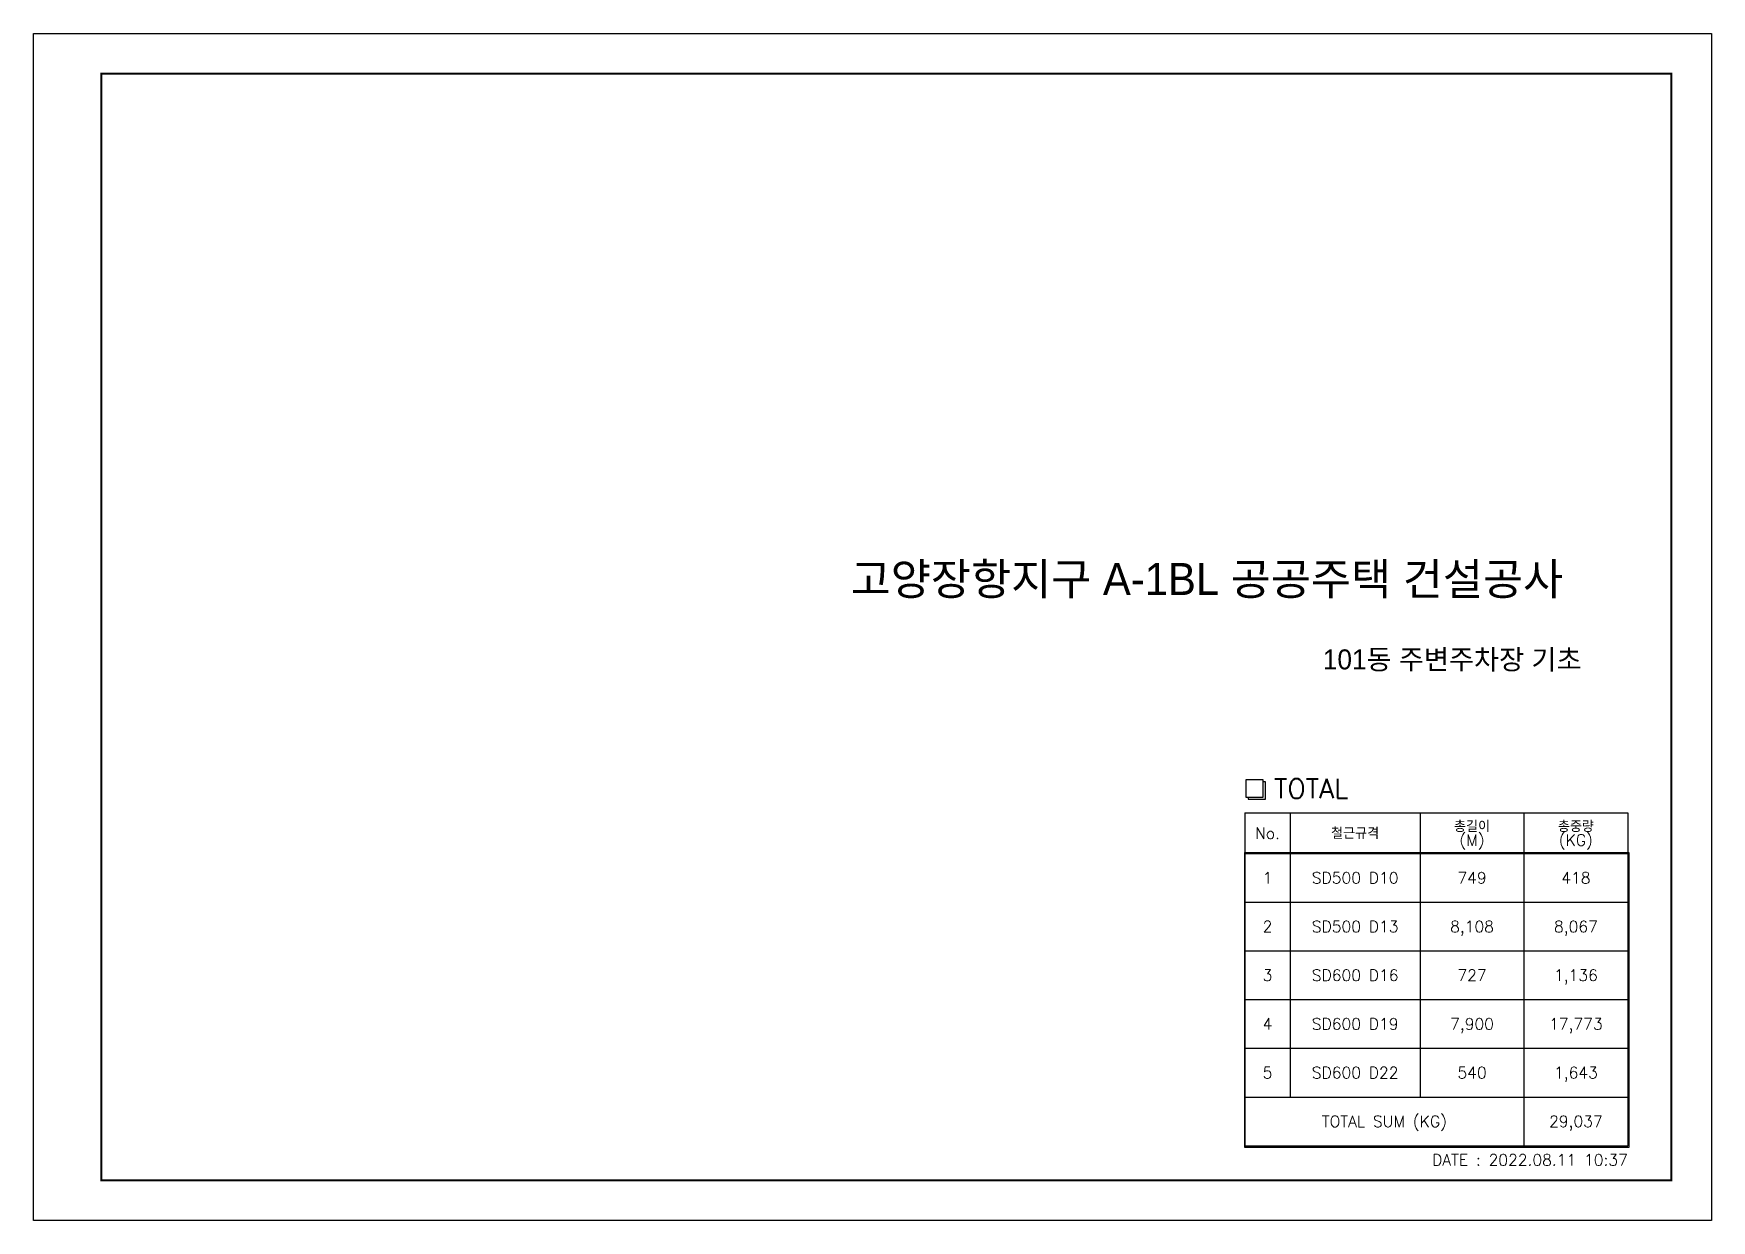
# Model space of a CAD drawing. Header units: millimetres. Extents: x 321717 to 696608, y -514806 to -16026.
# Drawn here: x 404264 to 437864, y -105820 to -82060 of the extents above; entities that cross this region are included whole.
import ezdxf
from ezdxf.enums import TextEntityAlignment as Align

# ---------------------------------------------------------------- set-up
doc = ezdxf.new("R2010")
doc.units = ezdxf.units.MM
doc.header["$LTSCALE"] = 65
doc.layers.get('Defpoints').update_dxf_attribs({"color": 145})
for name, color, linetype in [('00', 7, 'Continuous'), ('SHEET-TEXT', 2, 'Continuous'), ('XDIM', 7, 'Continuous')]:
    doc.layers.add(name, color=color, linetype=linetype)
doc.layers.add('TEXT', color=3, linetype='Continuous', lineweight=9)
doc.styles.add('XRebar', font='Romans.shx', dxfattribs={"bigfont": 'whgtxt.shx'})
doc.styles.add('돋음', font='Dotum.ttf')

msp = doc.modelspace()

# ---------------------------------------------------------------- texts
at = {"layer": 'SHEET-TEXT', "color": 3, "style": '돋음'}
msp.add_text('101동 주변주차장 기초', height=400, rotation=0.00089, dxfattribs=at).set_placement((432672.8, -94788.9), align=Align.CENTER)
at = {"layer": 'XDIM', "color": 50, "linetype": 'Continuous', "ltscale": 1.17755e-311, "style": 'XRebar'}
msp.add_text('TOTAL', height=390, dxfattribs=at).set_placement((429104.2, -97174.7), align=Align.MIDDLE_LEFT)
for s, p in [('No.', (428974.2, -98068.5)), ('철근규격', (430729.2, -98068.5)), ('총길이', (433069.2, -97932)), ('(M)', (433069.2, -98205)), ('총중량', (435149.2, -97932)), ('(KG)', (435149.2, -98205)), ('1', (428974.2, -98962.2)), ('SD500 D10', (430729.2, -98962.2)), ('749', (433069.2, -98962.2)), ('418', (435149.2, -98962.2)), ('2', (428974.2, -99937.2)), ('SD500 D13', (430729.2, -99937.2)), ('8,108', (433069.2, -99937.2)), ('8,067', (435149.2, -99937.2)), ('3', (428974.2, -100912.2)), ('SD600 D16', (430729.2, -100912.2)), ('727', (433069.2, -100912.2)), ('1,136', (435149.2, -100912.2)), ('4', (428974.2, -101887.2)), ('SD600 D19', (430729.2, -101887.2)), ('7,900', (433069.2, -101887.2)), ('17,773', (435149.2, -101887.2)), ('5', (428974.2, -102862.2)), ('SD600 D22', (430729.2, -102862.2)), ('540', (433069.2, -102862.2)), ('1,643', (435149.2, -102862.2)), ('TOTAL SUM (KG)', (431314.2, -103837.2)), ('29,037', (435149.2, -103837.2))]:
    msp.add_text(s, height=227.5, dxfattribs=at).set_placement(p, align=Align.MIDDLE_CENTER)
at = {"layer": 'XDIM', "color": 3, "linetype": 'Continuous', "ltscale": 1.17755e-311, "style": 'XRebar'}
msp.add_text('DATE : 2022.08.11 10:37', height=227.5, dxfattribs=at).set_placement((436189.2, -104495.3), align=Align.TOP_RIGHT)

# ---------------------------------------------------------------- blocks, each defined once
blk = doc.blocks.new('sdhsdthsehw')
at = {"layer": '00', "color": 1}
blk.add_lwpolyline([(33600, 0), (0, 0), (0, 23760), (33600, 23760)], close=True, dxfattribs=at)
at = {"layer": '00', "color": 3, "const_width": 40}
blk.add_lwpolyline([(32800, 800), (1360, 800), (1360, 22960), (32800, 22960)], close=True, dxfattribs=at)
at = {"layer": 'Defpoints', "color": 171, "linetype": 'Continuous'}
blk.add_lwpolyline([(24256, 7367), (31946, 7367), (31946, 1457), (24256, 1457)], close=True, dxfattribs=at)
at = {"layer": '00', "style": '돋음'}
blk.add_text('고양장항지구 A-1BL 공공주택 건설공사', height=640, rotation=0.0009, dxfattribs=at).set_placement((23497, 12521), align=Align.CENTER)

# ---------------------------------------------------------------- linework, layer by layer
at = {"layer": 'XDIM', "color": 220, "linetype": 'Continuous', "ltscale": 1.17755e-311}
for p, q in [((428519.2, -97662.2), (436189.2, -97662.2)), ((428519.2, -97662.2), (428519.2, -104324.7)), ((429429.2, -97662.2), (429429.2, -103349.7)), ((432029.2, -97662.2), (432029.2, -103349.7)), ((434109.2, -97662.2), (434109.2, -104324.7)), ((436189.2, -97662.2), (436189.2, -104324.7)), ((428519.2, -98474.7), (436189.2, -98474.7)), ((428519.2, -99449.7), (436189.2, -99449.7)), ((428519.2, -100424.7), (436189.2, -100424.7)), ((428519.2, -101399.7), (436189.2, -101399.7)), ((428519.2, -102374.7), (436189.2, -102374.7)), ((428519.2, -103349.7), (436189.2, -103349.7)), ((428519.2, -104324.7), (436189.2, -104324.7))]:
    msp.add_line(p, q, dxfattribs=at)
at = {"layer": 'XDIM', "color": 50, "linetype": 'Continuous', "ltscale": 1.17755e-311}
msp.add_lwpolyline([(428585.5, -97346.3), (428885.8, -97346.3), (428885.8, -97003.1), (428542.6, -97003.1), (428542.6, -97346.3), (428585.5, -97346.3), (428585.5, -97389.2), (428932.6, -97389.2), (428932.6, -97042.1), (428885.8, -97042.1)], dxfattribs=at)
at = {"layer": 'XDIM', "color": 220, "linetype": 'Continuous', "ltscale": 1.17755e-311}
msp.add_solid([(428519.2, -97662.2), (428519.3, -97662.2), (428519.2, -97662.2)], dxfattribs=at)

# ---------------------------------------------------------------- block references
at = {"layer": 'TEXT', "color": 4}
msp.add_blockref('sdhsdthsehw', (404263.6, -105820.2), dxfattribs=at)

msp.set_redraw_order([(e.dxf.handle, doc.entitydb.next_handle()) for e in msp.query("TEXT MTEXT ATTDEF DIMENSION ARC_DIMENSION")])  # texts and dimensions are drawn at this point

doc.saveas('drawing.dxf')
